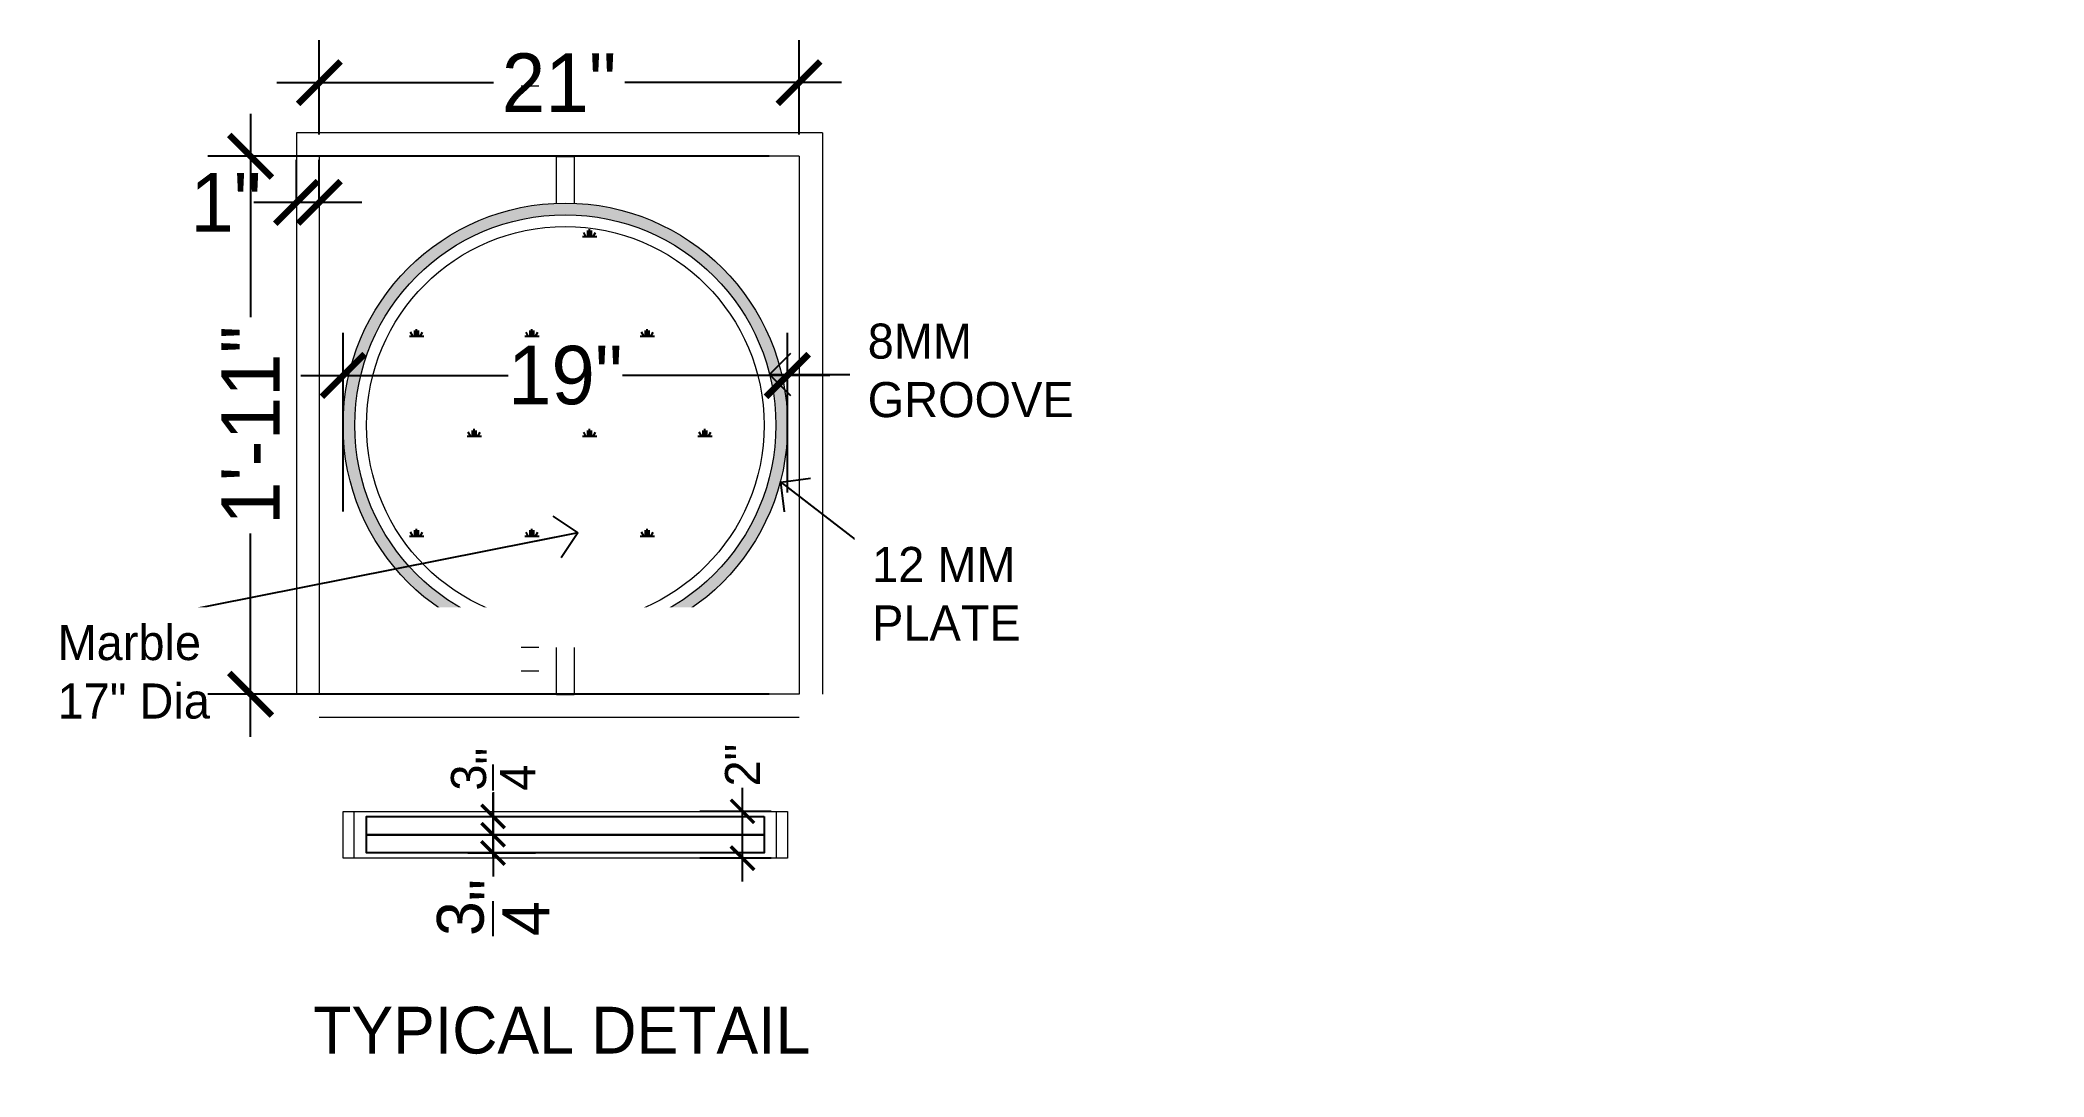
# Model space of a CAD drawing. Header units: inches. Extents: x -137722 to 81594, y -22256 to -1207.
# Drawn here: x -62387.4 to -62301.8, y -3754.5 to -3710.2 of the extents above; entities that cross this region are included whole.
import ezdxf

# ---------------------------------------------------------------- set-up
doc = ezdxf.new("R2010")
doc.units = ezdxf.units.IN
doc.header["$LTSCALE"] = 0.05
doc.header["$MEASUREMENT"] = 0
doc.header["$PDMODE"] = 3
doc.header["$PDSIZE"] = -4
doc.linetypes.add('DASHED2', pattern=[0.375, 0.25, -0.125])
doc.layers.get('Defpoints').update_dxf_attribs({"linetype": 'DASHED2'})
for name, color, linetype in [('Civil Dimension - Text', 7, 'Continuous'), ('HATCH', 251, 'Continuous'), ('text', 176, 'Continuous')]:
    doc.layers.add(name, color=color, linetype=linetype)
doc.layers.add('FURNITURE', color=36, linetype='Continuous', lineweight=18)
doc.styles.add('4MMOF3-8', font='ARIALN.TTF', dxfattribs={"height": 5.12})
doc.styles.add('9-128OF1-4', font='stylu.ttf')
doc.dimstyles.new('DIM 1-4', dxfattribs={"dimtxt": 3.0792, "dimasz": 1.82, "dimexe": 1.82, "dimexo": 0, "dimgap": 0.09, "dimtad": 0, "dimzin": 0, "dimdsep": 46, "dimlunit": 4, "dimtxsty": '9-128OF1-4', "dimblk": 'ARCHTICK', "dimcen": 1.8125, "dimdle": 1.82, "dimclrd": 8, "dimclre": 8, "dimadec": 0, "dimazin": 0, "dimtfac": 1, "dimtofl": 0, "dimtmove": 0, "dimatfit": 3, "dimldrblk": 'OPEN90', "dimfxl": 1, "dimtolj": 1, "dimtzin": 0, "dimlwd": -1, "dimarcsym": 0})

msp = doc.modelspace()

# ---------------------------------------------------------------- texts
at = {"layer": 'text', "ltscale": 50, "insert": (-62375.7714, -3752.5564), "char_height": 2, "attachment_point": 4, "style": '4MMOF3-8', "bg_fill": 2}
msp.add_mtext_dynamic_manual_height_columns('{\\fStylus BT|b0|i0|c0|p34;TYPICAL DETAIL}', width=49.341913, gutter_width=15.396, heights=[0], dxfattribs=at)

# ---------------------------------------------------------------- blocks, each defined once
blk = doc.blocks.new('_ArchTick')
at = {"color": 0, "const_width": 0.15}
blk.add_lwpolyline([(-0.5, -0.5), (0.5, 0.5)], dxfattribs=at)
blk = doc.blocks.new('*D495')
at = {"layer": 'Civil Dimension - Text', "color": 8, "lineweight": -2, "ltscale": 50, "transparency": 16777216}
for p, q in [((-62374.484, -3730.362), (-62374.484, -3722.73)), ((-62355.501, -3729.56), (-62355.501, -3722.73))]:
    blk.add_line(p, q, dxfattribs=at)
at = {"layer": 'Civil Dimension - Text', "color": 8, "ltscale": 50, "transparency": 16777216}
for p, q in [((-62376.304, -3724.55), (-62367.434, -3724.55)), ((-62353.681, -3724.55), (-62362.552, -3724.55))]:
    blk.add_line(p, q, dxfattribs=at)
at = {"layer": 'Defpoints', "color": 0, "ltscale": 50, "transparency": 16777216}
for p in [(-62355.501, -3724.55), (-62374.484, -3730.362), (-62355.501, -3729.56)]:
    blk.add_point(p, dxfattribs=at)
at = {"layer": 'Civil Dimension - Text', "color": 8, "ltscale": 50, "transparency": 16777216, "xscale": 1.82, "yscale": 1.82, "zscale": 1.82, "rotation": 180}
blk.add_blockref('_ArchTick', (-62374.484, -3724.55), dxfattribs=at)
at = {"layer": 'Civil Dimension - Text', "color": 8, "ltscale": 50, "transparency": 16777216, "xscale": 1.82, "yscale": 1.82, "zscale": 1.82}
blk.add_blockref('_ArchTick', (-62355.501, -3724.55), dxfattribs=at)
at = {"layer": 'Civil Dimension - Text', "ltscale": 50, "transparency": 16777216, "insert": (-62364.993, -3724.55), "char_height": 2.5, "attachment_point": 5, "style": '9-128OF1-4'}
blk.add_mtext('\\A1;19"', dxfattribs=at)
blk = doc.blocks.new('_Open90')
at = {"color": 0, "linetype": 'ByBlock', "lineweight": -2}
for p, q in [((-0.5, 0.5), (0, 0)), ((0, 0), (-1, 0)), ((0, 0), (-0.5, -0.5))]:
    blk.add_line(p, q, dxfattribs=at)
blk = doc.blocks.new('*D496')
at = {"layer": 'Civil Dimension - Text', "color": 8, "ltscale": 50, "transparency": 16777216}
for p, q in [((-62357.417, -3743.187), (-62357.417, -3742.187)), ((-62357.417, -3746.187), (-62357.417, -3743.187))]:
    blk.add_line(p, q, dxfattribs=at)
at = {"layer": 'Civil Dimension - Text', "color": 8, "lineweight": -2, "ltscale": 50, "transparency": 16777216}
for p, q in [((-62356.189, -3743.187), (-62359.237, -3743.187)), ((-62356.189, -3745.187), (-62359.237, -3745.187))]:
    blk.add_line(p, q, dxfattribs=at)
at = {"layer": 'Defpoints', "color": 0, "ltscale": 50, "transparency": 16777216}
for p in [(-62357.417, -3743.187), (-62356.189, -3743.187), (-62356.189, -3745.187)]:
    blk.add_point(p, dxfattribs=at)
at = {"layer": 'Civil Dimension - Text', "color": 8, "ltscale": 50, "transparency": 16777216}
for p, rotation in [((-62357.417, -3743.187), 90), ((-62357.417, -3745.187), 270)]:
    blk.add_blockref('_ArchTick', p, dxfattribs=dict(at, rotation=rotation))
at = {"layer": 'Civil Dimension - Text', "ltscale": 50, "transparency": 16777216, "insert": (-62357.417, -3741.211), "char_height": 1.5, "attachment_point": 5, "rotation": 90, "style": '9-128OF1-4'}
blk.add_mtext('\\A1;2"', dxfattribs=at)
blk = doc.blocks.new('*D493')
at = {"layer": 'Civil Dimension - Text', "color": 8, "ltscale": 50, "transparency": 16777216}
for p, q in [((-62368.081, -3743.407), (-62368.081, -3742.407)), ((-62368.081, -3745.187), (-62368.081, -3743.407))]:
    blk.add_line(p, q, dxfattribs=at)
at = {"layer": 'Civil Dimension - Text', "color": 8, "lineweight": -2, "ltscale": 50, "transparency": 16777216}
for p, q in [((-62369.159, -3743.407), (-62366.261, -3743.407)), ((-62369.159, -3744.187), (-62366.261, -3744.187))]:
    blk.add_line(p, q, dxfattribs=at)
at = {"layer": 'Defpoints', "color": 0, "ltscale": 50, "transparency": 16777216}
for p in [(-62369.159, -3743.407), (-62368.081, -3743.407), (-62369.159, -3744.187)]:
    blk.add_point(p, dxfattribs=at)
at = {"layer": 'Civil Dimension - Text', "color": 8, "ltscale": 50, "transparency": 16777216}
for p, rotation in [((-62368.081, -3743.407), 90), ((-62368.081, -3744.187), 270)]:
    blk.add_blockref('_ArchTick', p, dxfattribs=dict(at, rotation=rotation))
at = {"layer": 'Civil Dimension - Text', "ltscale": 50, "transparency": 16777216, "insert": (-62368.081, -3741.385), "char_height": 1.5, "attachment_point": 5, "rotation": 90, "style": '9-128OF1-4'}
blk.add_mtext('\\A1;{\\H1x;\\S3/4;}"', dxfattribs=at)
blk = doc.blocks.new('*D494')
at = {"layer": 'Civil Dimension - Text', "color": 8, "ltscale": 50, "transparency": 16777216}
for p, q in [((-62368.081, -3742.367), (-62368.081, -3744.967)), ((-62368.081, -3744.967), (-62368.081, -3745.967))]:
    blk.add_line(p, q, dxfattribs=at)
at = {"layer": 'Civil Dimension - Text', "color": 8, "lineweight": -2, "ltscale": 50, "transparency": 16777216}
for p, q in [((-62369.159, -3744.187), (-62366.261, -3744.187)), ((-62369.159, -3744.967), (-62366.261, -3744.967))]:
    blk.add_line(p, q, dxfattribs=at)
at = {"layer": 'Defpoints', "color": 0, "ltscale": 50, "transparency": 16777216}
for p in [(-62369.159, -3744.187), (-62369.159, -3744.967), (-62368.081, -3744.967)]:
    blk.add_point(p, dxfattribs=at)
at = {"layer": 'Civil Dimension - Text', "color": 8, "ltscale": 50, "transparency": 16777216}
for p, rotation in [((-62368.081, -3744.187), 90), ((-62368.081, -3744.967), 270)]:
    blk.add_blockref('_ArchTick', p, dxfattribs=dict(at, rotation=rotation))
at = {"layer": 'Civil Dimension - Text', "ltscale": 50, "transparency": 16777216, "insert": (-62368.081, -3747.299), "char_height": 2, "attachment_point": 5, "rotation": 90, "style": '9-128OF1-4'}
blk.add_mtext('\\A1;{\\H1x;\\S3/4;}"', dxfattribs=at)
blk = doc.blocks.new('*D712')
at = {"layer": 'Civil Dimension - Text', "color": 8, "lineweight": -2, "ltscale": 50, "transparency": 16777216}
for p, q in [((-62375.509, -3714.252), (-62375.509, -3710.209)), ((-62355.001, -3714.252), (-62355.001, -3710.209))]:
    blk.add_line(p, q, dxfattribs=at)
at = {"layer": 'Civil Dimension - Text', "color": 8, "ltscale": 50, "transparency": 16777216}
for p, q in [((-62377.329, -3712.029), (-62368.062, -3712.029)), ((-62353.181, -3712.029), (-62362.447, -3712.029))]:
    blk.add_line(p, q, dxfattribs=at)
at = {"layer": 'Defpoints', "color": 0, "ltscale": 50, "transparency": 16777216}
for p in [(-62355.001, -3712.029), (-62375.509, -3714.252), (-62355.001, -3714.252)]:
    blk.add_point(p, dxfattribs=at)
at = {"layer": 'Civil Dimension - Text', "color": 8, "ltscale": 50, "transparency": 16777216, "xscale": 1.82, "yscale": 1.82, "zscale": 1.82, "rotation": 180}
blk.add_blockref('_ArchTick', (-62375.509, -3712.029), dxfattribs=at)
at = {"layer": 'Civil Dimension - Text', "color": 8, "ltscale": 50, "transparency": 16777216, "xscale": 1.82, "yscale": 1.82, "zscale": 1.82}
blk.add_blockref('_ArchTick', (-62355.001, -3712.029), dxfattribs=at)
at = {"layer": 'Civil Dimension - Text', "ltscale": 50, "transparency": 16777216, "insert": (-62365.255, -3712.029), "char_height": 2.5, "attachment_point": 5, "style": '9-128OF1-4'}
blk.add_mtext('\\A1;21"', dxfattribs=at)
blk = doc.blocks.new('*D713')
at = {"layer": 'Civil Dimension - Text', "color": 8, "lineweight": -2, "ltscale": 50, "transparency": 16777216}
for p, q in [((-62376.483, -3717.148), (-62376.483, -3715.328)), ((-62375.509, -3717.148), (-62375.509, -3715.328))]:
    blk.add_line(p, q, dxfattribs=at)
at = {"layer": 'Civil Dimension - Text', "color": 8, "ltscale": 50, "transparency": 16777216}
for p, q in [((-62376.483, -3717.148), (-62378.303, -3717.148)), ((-62373.689, -3717.148), (-62376.483, -3717.148))]:
    blk.add_line(p, q, dxfattribs=at)
at = {"layer": 'Defpoints', "color": 0, "ltscale": 50, "transparency": 16777216}
for p in [(-62376.483, -3717.148), (-62376.483, -3717.148), (-62375.509, -3717.148)]:
    blk.add_point(p, dxfattribs=at)
at = {"layer": 'Civil Dimension - Text', "color": 8, "ltscale": 50, "transparency": 16777216, "xscale": 1.82, "yscale": 1.82, "zscale": 1.82, "rotation": 180}
blk.add_blockref('_ArchTick', (-62376.483, -3717.148), dxfattribs=at)
at = {"layer": 'Civil Dimension - Text', "color": 8, "ltscale": 50, "transparency": 16777216, "xscale": 1.82, "yscale": 1.82, "zscale": 1.82}
blk.add_blockref('_ArchTick', (-62375.509, -3717.148), dxfattribs=at)
at = {"layer": 'Civil Dimension - Text', "ltscale": 50, "transparency": 16777216, "insert": (-62379.503, -3717.148), "char_height": 2.5, "attachment_point": 5, "style": '9-128OF1-4'}
blk.add_mtext('\\A1;1"', dxfattribs=at)
blk = doc.blocks.new('*D714')
at = {"layer": 'Civil Dimension - Text', "color": 8, "ltscale": 50, "transparency": 16777216}
for p, q in [((-62378.447, -3713.359), (-62378.447, -3722.051)), ((-62378.447, -3739.999), (-62378.447, -3731.308))]:
    blk.add_line(p, q, dxfattribs=at)
at = {"layer": 'Civil Dimension - Text', "color": 8, "lineweight": -2, "ltscale": 50, "transparency": 16777216}
for p, q in [((-62356.276, -3715.179), (-62380.267, -3715.179)), ((-62356.276, -3738.179), (-62380.267, -3738.179))]:
    blk.add_line(p, q, dxfattribs=at)
at = {"layer": 'Defpoints', "color": 0, "ltscale": 50, "transparency": 16777216}
for p in [(-62356.276, -3715.179), (-62378.447, -3738.179), (-62356.276, -3738.179)]:
    blk.add_point(p, dxfattribs=at)
at = {"layer": 'Civil Dimension - Text', "color": 8, "ltscale": 50, "transparency": 16777216, "xscale": 1.82, "yscale": 1.82, "zscale": 1.82}
for p, rotation in [((-62378.447, -3715.179), 90), ((-62378.447, -3738.179), 270)]:
    blk.add_blockref('_ArchTick', p, dxfattribs=dict(at, rotation=rotation))
at = {"layer": 'Civil Dimension - Text', "ltscale": 50, "transparency": 16777216, "insert": (-62378.447, -3726.679), "char_height": 2.5, "attachment_point": 5, "rotation": 90, "style": '9-128OF1-4'}
blk.add_mtext('\\A1;1\'-11"', dxfattribs=at)

# ---------------------------------------------------------------- dimensions: what is measured, and where the dimension line sits
at = {"layer": 'Civil Dimension - Text', "ltscale": 50}
for base, p1, p2, text, picture, middle in [((-62355.0006, -3712.0286), (-62375.5087, -3714.2524), (-62355.0006, -3714.2524), '21"', '*D712', (-62365.2547, -3712.0286)), ((-62355.5012, -3724.5501), (-62374.4843, -3730.3624), (-62355.5012, -3729.5601), '19"', '*D495', (-62364.9927, -3724.5501))]:
    dim = msp.add_linear_dim(base=base, p1=p1, p2=p2, text=text, dimstyle='DIM 1-4', override={"dimtxt": 2.5, "dimclrt": 256, "dimfxl": 0, "dimarcsym": 1}, dxfattribs=at)
    dim.commit()
    dim.dimension.update_dxf_attribs({"geometry": picture, "text_midpoint": middle})
dim = msp.add_linear_dim(base=(-62376.4827, -3717.1481), p1=(-62375.5087, -3717.1481), p2=(-62376.4827, -3717.1481), dimstyle='DIM 1-4', override={"dimtxt": 2.5, "dimclrt": 256, "dimfxl": 0, "dimarcsym": 1}, dxfattribs=at)
dim.commit()
dim.dimension.update_dxf_attribs({"geometry": '*D713', "text_midpoint": (-62379.5027, -3717.1481)})
dim = msp.add_linear_dim(base=(-62368.0811, -3744.9671), p1=(-62369.1591, -3744.1871), p2=(-62369.1591, -3744.9671), angle=270, dimstyle='DIM 1-4', override={"dimtxt": 2, "dimasz": 1, "dimclrt": 256, "dimfxl": 0, "dimarcsym": 1}, dxfattribs=at)
dim.commit()
dim.dimension.update_dxf_attribs({"geometry": '*D494', "text_midpoint": (-62368.0811, -3747.2994)})

# ---------------------------------------------------------------- hatches: boundary and pattern name
at = {"ltscale": 50, "true_color": 0x939598}
h = msp.add_hatch(color=252, dxfattribs=at)
h.dxf.hatch_style = 1
h.paths.add_polyline_path([(-62374.4927, -3726.6794, 1), (-62355.4927, -3726.6794, 1)])
h.paths.add_polyline_path([(-62355.9927, -3726.6794, -1), (-62373.9927, -3726.6794, -1)], flags=16)
at = {"layer": 'HATCH', "ltscale": 50, "true_color": 0x939598, "transparency": 33554687}
h = msp.add_hatch(dxfattribs=at)
h.set_pattern_fill('SWAMP', color=252, scale=4.93162)
h.set_pattern_definition([(0, (4136.1695, 6510.2214), (2.4658102, 4.27090854), [0.61645255, -4.31516784]), (90, (4136.4777, 6510.2214), (-2.465810195, 4.270908535), [0.30822627, -8.2335908]), (90, (4136.5548, 6510.2214), (-2.465810195, 4.270908535), [0.24658102, -8.29523605]), (90, (4136.4006, 6510.2214), (-2.465810195, 4.270908535), [0.24658102, -8.29523605]), (60, (4136.632, 6510.2214), (-2.4658102, 4.27090854), [0.1972648, -4.73435557]), (120, (4136.3236, 6510.2214), (-4.93162039, 2e-09), [0.1972648, -4.73435557])])
h.paths.add_polyline_path([(-62356.4927, -3726.6794, 1), (-62373.4927, -3726.6794, 1)])

# ---------------------------------------------------------------- linework, layer by layer
at = {"layer": 'Civil Dimension - Text', "ltscale": 50}
msp.add_line((-62365.3677, -3715.1794), (-62364.6177, -3715.1794), dxfattribs=at)
for points in [[(-62356.4923, -3743.4071), (-62356.4923, -3744.1871), (-62373.4923, -3744.1871), (-62373.4923, -3743.4071)], [(-62356.4923, -3744.1871), (-62356.4923, -3744.9671), (-62373.4923, -3744.9671), (-62373.4923, -3744.1871)]]:
    msp.add_lwpolyline(points, close=True, dxfattribs=at)
at = {"layer": 'FURNITURE', "ltscale": 50}
for p, q in [((-62366.1256, -3712.1794), (-62366.8756, -3712.1794)), ((-62366.8756, -3713.1794), (-62366.1256, -3713.1794)), ((-62354.0006, -3714.1794), (-62376.4827, -3714.1794)), ((-62355.0006, -3715.1794), (-62375.5087, -3715.1794)), ((-62365.3677, -3717.1794), (-62365.3677, -3715.1794)), ((-62364.6177, -3715.1794), (-62364.6177, -3717.1794))]:
    msp.add_line(p, q, dxfattribs=at)
at = {"layer": 'FURNITURE', "color": 244, "ltscale": 50, "true_color": 0x991b1e}
for p, q in [((-62374.0223, -3745.1871), (-62374.0223, -3743.1871)), ((-62355.9623, -3745.1871), (-62355.9623, -3743.1871))]:
    msp.add_line(p, q, dxfattribs=at)
msp.add_lwpolyline([(-62374.4923, -3743.1871), (-62355.4923, -3743.1871), (-62355.4923, -3745.1871), (-62374.4923, -3745.1871)], close=True, dxfattribs=at)
for radius in [9.5, 9]:
    msp.add_circle((-62364.9927, -3726.6794), radius, dxfattribs=at)
at = {"layer": 'FURNITURE', "color": 67, "ltscale": 50, "true_color": 0x727430}
msp.add_circle((-62364.9927, -3726.6794), 8.5, dxfattribs=at)

msp.set_redraw_order([(e.dxf.handle, doc.entitydb.next_handle()) for e in msp.query("TEXT MTEXT ATTDEF DIMENSION ARC_DIMENSION")])  # texts and dimensions are drawn at this point

# ---------------------------------------------------------------- leaders
at = {"layer": 'Civil Dimension - Text', "ltscale": 50}
msp.add_leader([(-62355.7834, -3729.1076), (-62352.4205, -3731.7004)], dimstyle='DIM 1-4', override={"dimgap": 0.09, "dimtad": 0, "dimclrt": 256, "dimfxl": 0, "dimarcsym": 1}, dxfattribs=at)
at = {"layer": 'text', "ltscale": 50}
for points in [[(-62356.2585, -3724.5084), (-62347.0697, -3724.5084)], [(-62364.4525, -3731.2753), (-62384.0482, -3735.1756)]]:
    msp.add_leader(points, dimstyle='DIM 1-4', override={"dimgap": 0.09, "dimtad": 0, "dimfxl": 0, "dimarcsym": 1}, dxfattribs=at)

# ---------------------------------------------------------------- next in the draw order: texts
at = {"layer": 'text', "ltscale": 50, "char_height": 1.5, "attachment_point": 4, "style": '4MMOF3-8', "bg_fill": 2}
for s, insert in [('{\\fStylus BT|b0|i0|c0|p34;8MM \\PGROOVE}', (-62352.0664, -3724.3418)), ('{\\fStylus BT|b0|i0|c0|p34;Marble\\P17" Dia}', (-62386.6949, -3737.2294))]:
    msp.add_mtext_dynamic_manual_height_columns(s, width=49.341913, gutter_width=15.396, heights=[0], dxfattribs=dict(at, insert=insert))

# ---------------------------------------------------------------- next in the draw order: linework, layer by layer
at = {"layer": 'Civil Dimension - Text', "ltscale": 50}
msp.add_line((-62365.3677, -3738.1794), (-62364.6177, -3738.1794), dxfattribs=at)
at = {"layer": 'FURNITURE', "ltscale": 50}
for p, q in [((-62376.4827, -3714.1794), (-62376.4827, -3738.1794)), ((-62354.0006, -3714.1794), (-62354.0006, -3738.1794)), ((-62375.5087, -3715.1794), (-62375.5087, -3738.1794)), ((-62355.0006, -3715.1794), (-62355.0006, -3738.1794)), ((-62366.1256, -3736.1794), (-62366.8756, -3736.1794)), ((-62365.3677, -3738.1794), (-62365.3677, -3736.1794)), ((-62364.6177, -3736.1794), (-62364.6177, -3738.1794)), ((-62366.8756, -3737.1794), (-62366.1256, -3737.1794)), ((-62355.0006, -3738.1794), (-62375.5087, -3738.1794)), ((-62355.0006, -3739.1794), (-62375.5087, -3739.1794)), ((-62355.0006, -3739.1794), (-62375.5087, -3739.1794))]:
    msp.add_line(p, q, dxfattribs=at)

# ---------------------------------------------------------------- next in the draw order: texts
at = {"layer": 'text', "ltscale": 50, "insert": (-62351.8788, -3733.8813), "char_height": 1.5, "attachment_point": 4, "style": '4MMOF3-8', "bg_fill": 2}
msp.add_mtext_dynamic_manual_height_columns('{\\fStylus BT|b0|i0|c0|p34;12 MM\\PPLATE}', width=49.341913, gutter_width=15.396, heights=[0], dxfattribs=at)

# ---------------------------------------------------------------- next in the draw order: dimensions: what is measured, and where the dimension line sits
at = {"layer": 'Civil Dimension - Text', "ltscale": 50}
for base, p1, p2, override, picture, middle in [((-62378.4474, -3738.1794), (-62356.2762, -3715.1794), (-62356.2762, -3738.1794), {"dimtxt": 2.5, "dimclrt": 256, "dimfxl": 0, "dimarcsym": 1}, '*D714', (-62378.4474, -3726.6794)), ((-62368.0811, -3743.4071), (-62369.1591, -3744.1871), (-62369.1591, -3743.4071), {"dimtxt": 1.5, "dimasz": 1, "dimdle": 1, "dimclrt": 256, "dimfxl": 0, "dimarcsym": 1}, '*D493', (-62368.0811, -3741.3853))]:
    dim = msp.add_linear_dim(base=base, p1=p1, p2=p2, angle=90, dimstyle='DIM 1-4', override=override, dxfattribs=at)
    dim.commit()
    dim.dimension.update_dxf_attribs({"geometry": picture, "text_midpoint": middle})
dim = msp.add_linear_dim(base=(-62357.4171, -3743.1871), p1=(-62356.1893, -3745.1871), p2=(-62356.1893, -3743.1871), angle=90, dimstyle='DIM 1-4', override={"dimtxt": 1.5, "dimasz": 1, "dimdle": 1, "dimclrt": 256, "dimfxl": 0, "dimarcsym": 1}, dxfattribs=at)
dim.commit()
dim.dimension.update_dxf_attribs({"geometry": '*D496', "text_midpoint": (-62357.4171, -3741.2109), "dimtype": 160})

doc.saveas('drawing.dxf')
